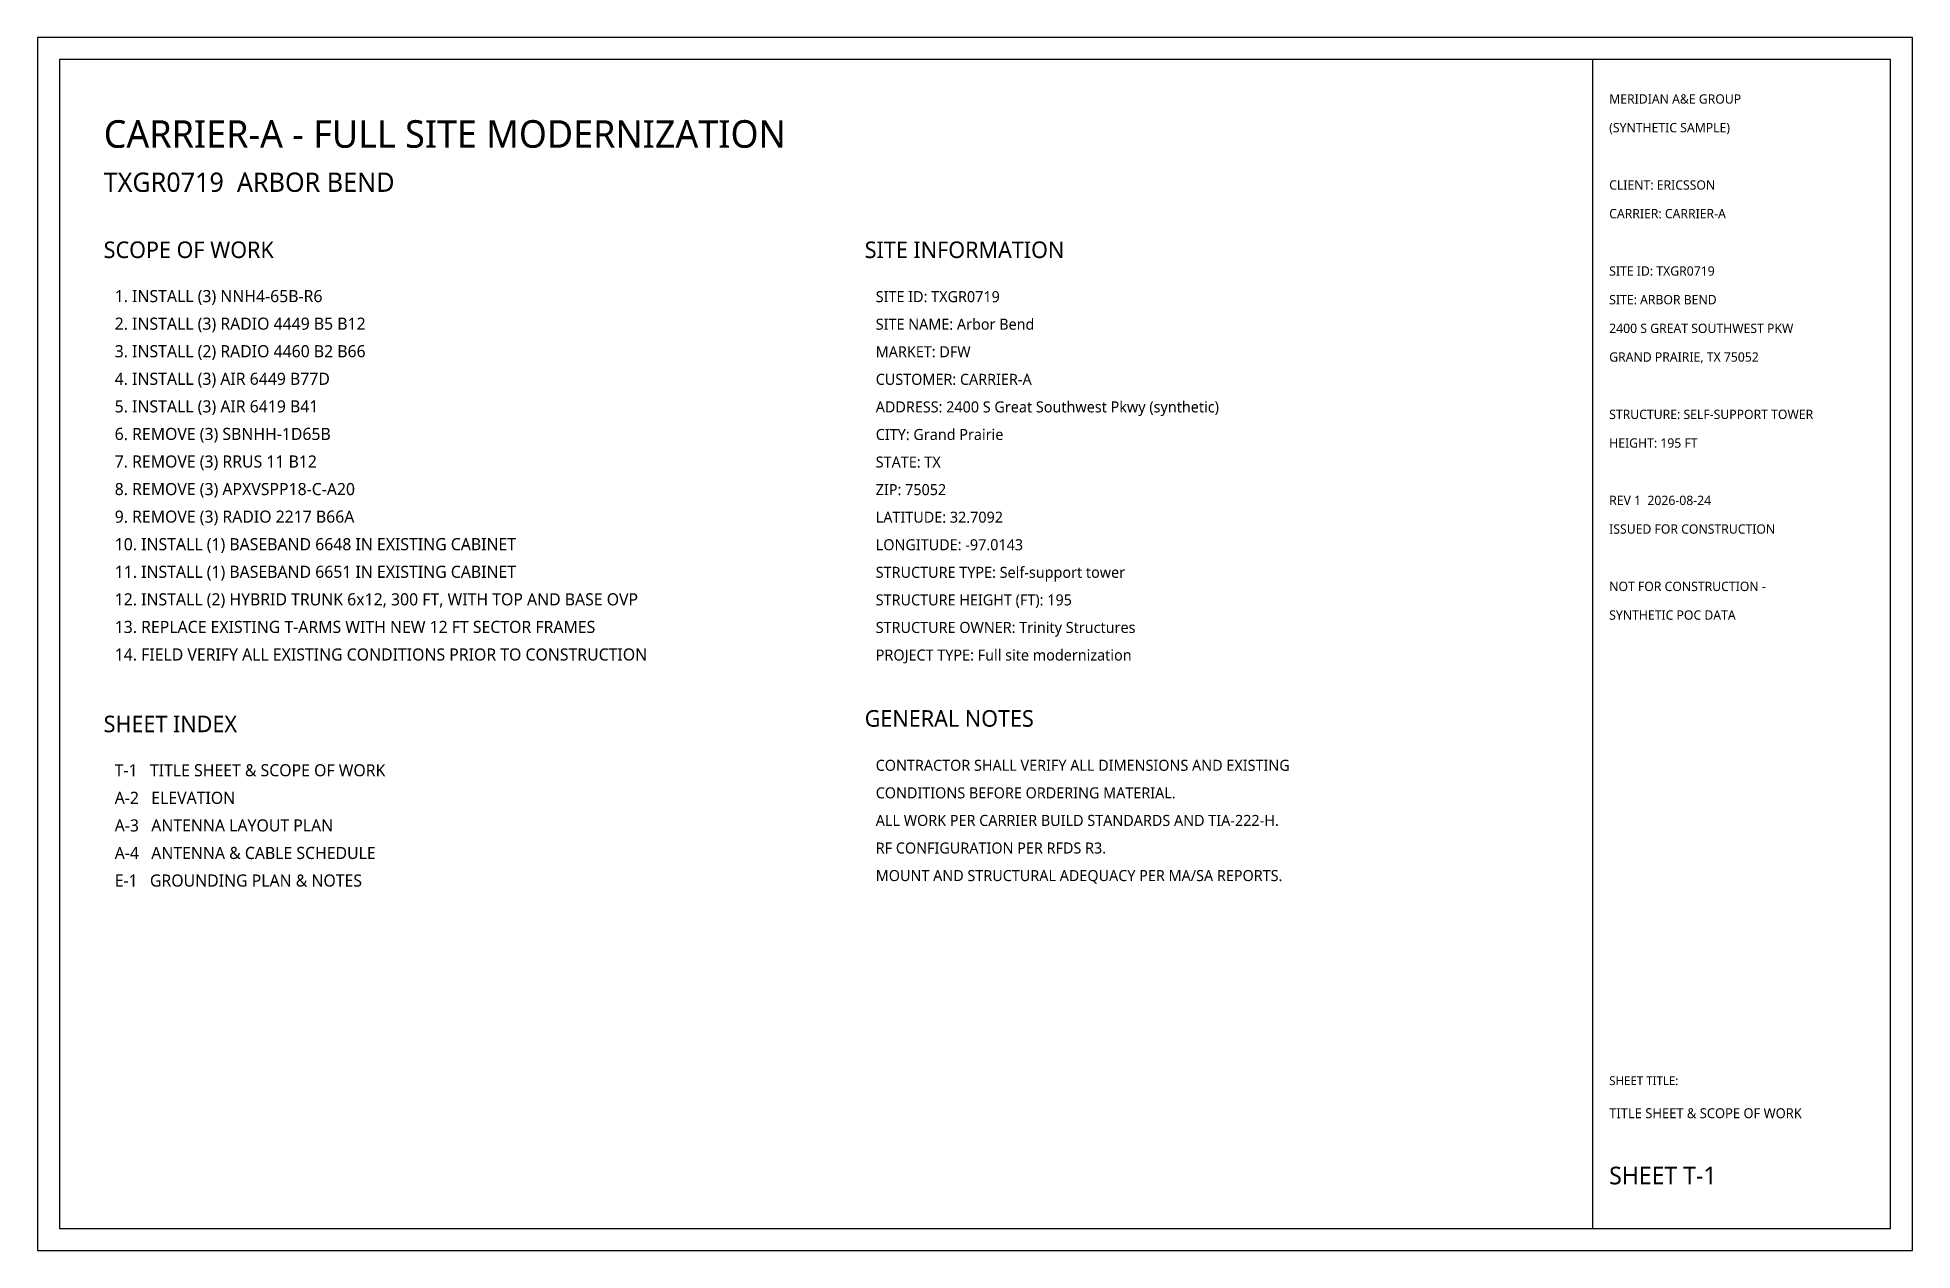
# Model space of a CAD drawing. Extents: x 0 to 1940, y 0 to 220.
# Drawn here: x 0 to 340, y 0 to 220 of the extents above; entities that cross this region are included whole.
import ezdxf

# ---------------------------------------------------------------- set-up
doc = ezdxf.new("R2010")
doc.units = 0
for name, color, linetype in [('A-BORDER', 7, 'Continuous'), ('A-TEXT', 7, 'Continuous'), ('A-TITLE', 7, 'Continuous')]:
    doc.layers.add(name, color=color, linetype=linetype)
doc.styles.add('OpenSans', font='OpenSans-Regular.ttf')

msp = doc.modelspace()

# ---------------------------------------------------------------- texts
at = {"layer": 'A-TEXT', "style": 'OpenSans'}
for s, height, p in [('CARRIER-A - FULL SITE MODERNIZATION', 5, (12, 200)), ('TXGR0719  ARBOR BEND', 3.5, (12, 192)), ('SCOPE OF WORK', 3, (12, 180)), ('SITE INFORMATION', 3, (150, 180)), ('1. INSTALL (3) NNH4-65B-R6', 2.2, (14, 172)), ('SITE ID: TXGR0719', 2, (152, 172)), ('2. INSTALL (3) RADIO 4449 B5 B12', 2.2, (14, 167)), ('SITE NAME: Arbor Bend', 2, (152, 167)), ('3. INSTALL (2) RADIO 4460 B2 B66', 2.2, (14, 162)), ('MARKET: DFW', 2, (152, 162)), ('4. INSTALL (3) AIR 6449 B77D', 2.2, (14, 157)), ('CUSTOMER: CARRIER-A', 2, (152, 157)), ('5. INSTALL (3) AIR 6419 B41', 2.2, (14, 152)), ('ADDRESS: 2400 S Great Southwest Pkwy (synthetic)', 2, (152, 152)), ('6. REMOVE (3) SBNHH-1D65B', 2.2, (14, 147)), ('CITY: Grand Prairie', 2, (152, 147)), ('7. REMOVE (3) RRUS 11 B12', 2.2, (14, 142)), ('STATE: TX', 2, (152, 142)), ('8. REMOVE (3) APXVSPP18-C-A20', 2.2, (14, 137)), ('ZIP: 75052', 2, (152, 137)), ('9. REMOVE (3) RADIO 2217 B66A', 2.2, (14, 132)), ('LATITUDE: 32.7092', 2, (152, 132)), ('10. INSTALL (1) BASEBAND 6648 IN EXISTING CABINET', 2.2, (14, 127)), ('LONGITUDE: -97.0143', 2, (152, 127)), ('11. INSTALL (1) BASEBAND 6651 IN EXISTING CABINET', 2.2, (14, 122)), ('STRUCTURE TYPE: Self-support tower', 2, (152, 122)), ('12. INSTALL (2) HYBRID TRUNK 6x12, 300 FT, WITH TOP AND BASE OVP', 2.2, (14, 117)), ('STRUCTURE HEIGHT (FT): 195', 2, (152, 117)), ('13. REPLACE EXISTING T-ARMS WITH NEW 12 FT SECTOR FRAMES', 2.2, (14, 112)), ('STRUCTURE OWNER: Trinity Structures', 2, (152, 112)), ('14. FIELD VERIFY ALL EXISTING CONDITIONS PRIOR TO CONSTRUCTION', 2.2, (14, 107)), ('PROJECT TYPE: Full site modernization', 2, (152, 107)), ('SHEET INDEX', 3, (12, 94)), ('GENERAL NOTES', 3, (150, 95)), ('CONTRACTOR SHALL VERIFY ALL DIMENSIONS AND EXISTING', 2, (152, 87)), ('T-1   TITLE SHEET & SCOPE OF WORK', 2.2, (14, 86)), ('A-2   ELEVATION', 2.2, (14, 81)), ('CONDITIONS BEFORE ORDERING MATERIAL.', 2, (152, 82)), ('A-3   ANTENNA LAYOUT PLAN', 2.2, (14, 76)), ('ALL WORK PER CARRIER BUILD STANDARDS AND TIA-222-H.', 2, (152, 77)), ('A-4   ANTENNA & CABLE SCHEDULE', 2.2, (14, 71)), ('RF CONFIGURATION PER RFDS R3.', 2, (152, 72)), ('E-1   GROUNDING PLAN & NOTES', 2.2, (14, 66)), ('MOUNT AND STRUCTURAL ADEQUACY PER MA/SA REPORTS.', 2, (152, 67))]:
    msp.add_text(s, height=height, dxfattribs=at).set_placement(p)
at = {"layer": 'A-TITLE', "style": 'OpenSans'}
for s, height, p in [('MERIDIAN A&E GROUP', 1.7, (285, 208)), ('(SYNTHETIC SAMPLE)', 1.7, (285, 202.8)), ('CLIENT: ERICSSON', 1.7, (285, 192.4)), ('CARRIER: CARRIER-A', 1.7, (285, 187.2)), ('SITE ID: TXGR0719', 1.7, (285, 176.8)), ('SITE: ARBOR BEND', 1.7, (285, 171.6)), ('2400 S GREAT SOUTHWEST PKW', 1.7, (285, 166.4)), ('GRAND PRAIRIE, TX 75052', 1.7, (285, 161.2)), ('STRUCTURE: SELF-SUPPORT TOWER', 1.7, (285, 150.8)), ('HEIGHT: 195 FT', 1.7, (285, 145.6)), ('REV 1  2026-08-24', 1.7, (285, 135.2)), ('ISSUED FOR CONSTRUCTION', 1.7, (285, 130)), ('NOT FOR CONSTRUCTION -', 1.7, (285, 119.6)), ('SYNTHETIC POC DATA', 1.7, (285, 114.4)), ('SHEET TITLE:', 1.6, (285, 30)), ('TITLE SHEET & SCOPE OF WORK', 1.8, (285, 24)), ('SHEET T-1', 3.2, (285, 12))]:
    msp.add_text(s, height=height, dxfattribs=at).set_placement(p)

# ---------------------------------------------------------------- linework, layer by layer
at = {"layer": 'A-BORDER'}
for points in [[(0, 0), (340, 0), (340, 220), (0, 220)], [(4, 4), (336, 4), (336, 216), (4, 216)]]:
    msp.add_lwpolyline(points, close=True, dxfattribs=at)
at = {"layer": 'A-TITLE'}
msp.add_lwpolyline([(282, 4), (336, 4), (336, 216), (282, 216)], close=True, dxfattribs=at)

msp.set_redraw_order([(e.dxf.handle, doc.entitydb.next_handle()) for e in msp.query("TEXT MTEXT ATTDEF DIMENSION ARC_DIMENSION")])  # texts and dimensions are drawn at this point

doc.saveas('drawing.dxf')
